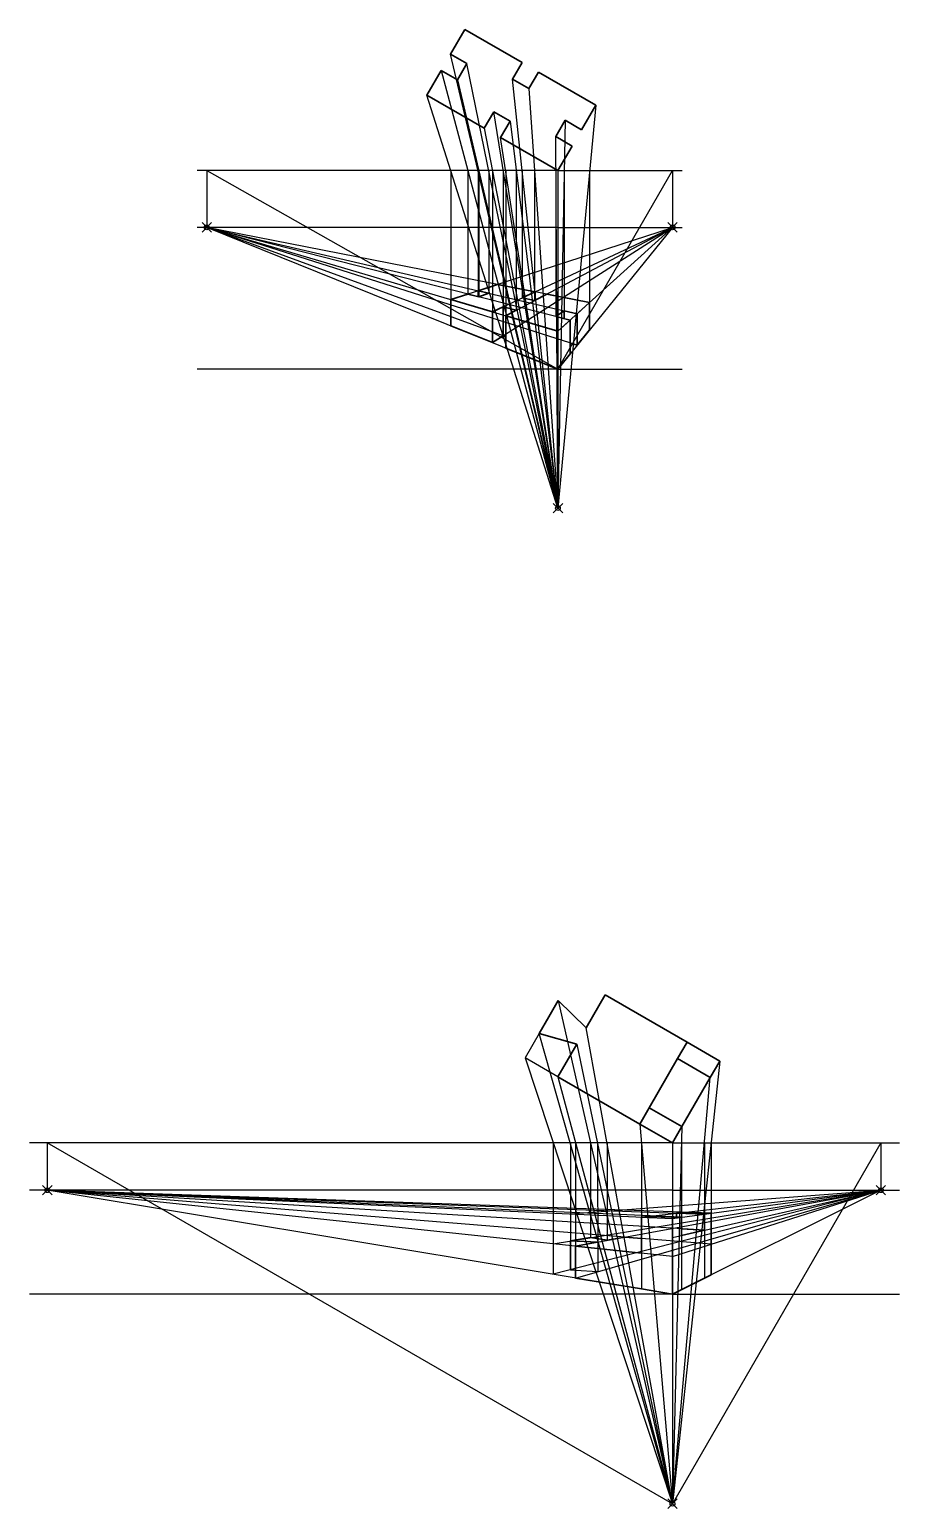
# Model space of a CAD drawing. Header units: millimetres. Extents: x 887 to 4237, y -436 to 829.
# Drawn here: x 2881 to 3341, y -436 to 347 of the extents above; entities that cross this region are included whole.
import ezdxf

# ---------------------------------------------------------------- set-up
doc = ezdxf.new("R2010")
doc.units = ezdxf.units.MM
doc.header["$PDMODE"] = 35
doc.header["$PDSIZE"] = 2.5
doc.layers.get('0').update_dxf_attribs({"color": 20})
doc.layers.add('construction', color=8, linetype='Continuous')
doc.layers.add('object', color=250, linetype='Continuous', lineweight=30)

msp = doc.modelspace()

# ---------------------------------------------------------------- linework, layer by layer
for p, q in [((2974.2643366, 272.1832722), (2969.2643366, 272.1832722)), ((3160.0011352, 272.1832722), (2974.2643366, 272.1832722)), ((2974.2643366, 272.1832722), (3160.0011352, 167.1832722)), ((2974.2643366, 272.1832722), (2974.2643366, 242.1832722)), ((3160.0011352, 272.1832722), (3160.0011352, 93.6192082)), ((3160.0011352, 272.1832722), (3220.6229135, 272.1832722)), ((3160.0011352, 167.1832722), (3220.6229135, 272.1832722)), ((3220.6229135, 272.1832722), (3225.6229135, 272.1832722)), ((3220.6229135, 272.1832722), (3220.6229135, 242.1832722)), ((3160.0011352, 242.1832722), (2969.2643366, 242.1832722)), ((3160.0011352, 242.1832722), (3225.6229135, 242.1832722)), ((3160.0011352, 167.1832722), (2969.2643366, 167.1832722)), ((3160.0011352, 167.1832722), (3225.6229135, 167.1832722)), ((3220.5850103, -242.306596), (2880.5850103, -242.306596)), ((3220.5850103, -433.191168), (2889.9632332, -242.306596)), ((2889.9632332, -242.306596), (2889.9632332, -267.306596)), ((3220.5850103, -242.306596), (3220.5850103, -433.191168)), ((3220.5850103, -242.306596), (3340.5850103, -242.306596)), ((3330.7922693, -242.306596), (3220.5850103, -433.191168)), ((3330.7922693, -242.306596), (3330.7922693, -267.306596)), ((3220.5850103, -267.306596), (2880.5850103, -267.306596)), ((3220.5850103, -267.306596), (3340.5850103, -267.306596)), ((3220.5850103, -322.306596), (2880.5850103, -322.306596)), ((3220.5850103, -322.306596), (3340.5850103, -322.306596))]:
    msp.add_line(p, q)
for p in [(2974.2643366, 242.1832722), (3220.6229135, 242.1832722), (3160.0011352, 93.6192082), (2889.9632332, -267.306596), (3330.7922693, -267.306596), (3220.5850103, -433.191168)]:
    msp.add_point(p)
at = {"layer": 'construction'}
for p, q in [((3160.0011352, 93.6192082), (3103.2191029, 333.8339073)), ((3160.0011352, 93.6192082), (3111.8793569, 328.8339073)), ((3098.2191029, 325.1736532), (3160.0011352, 93.6192082)), ((3106.8793569, 320.1736532), (3160.0011352, 93.6192082)), ((3160.0011352, 93.6192082), (3136.029992, 320.6640343)), ((3144.6902461, 315.6640343), (3160.0011352, 93.6192082)), ((3160.0011352, 93.6192082), (3090.7191029, 312.1832722)), ((3180.0011352, 306.8242883), (3160.0011352, 93.6192082)), ((3160.0011352, 93.6192082), (3126.029992, 303.3435262)), ((3134.6902461, 298.3435262), (3160.0011352, 93.6192082)), ((3163.8408812, 298.8339073), (3160.0011352, 93.6192082)), ((3121.029992, 294.6832722), (3160.0011352, 93.6192082)), ((3160.0011352, 93.6192082), (3129.6902461, 289.6832722)), ((3160.0011352, 93.6192082), (3158.8408812, 290.1736532)), ((3103.3985949, 272.1832722), (3103.3985949, 190.0392197)), ((3112.3576932, 272.1832722), (3112.3576932, 206.8667887)), ((3117.792101, 272.1832722), (3117.792101, 205.4769741)), ((3118.1319915, 272.1832722), (3118.1319915, 205.3900493)), ((3123.4693184, 272.1832722), (3123.4693184, 207.312693)), ((3125.3910435, 272.1832722), (3125.3910435, 181.1587304)), ((3131.0773297, 272.1832722), (3131.0773297, 184.8025003)), ((3132.3956912, 272.1832722), (3132.3956912, 178.3302733)), ((3137.9245433, 272.1832722), (3137.9245433, 198.2921111)), ((3141.1485376, 272.1832722), (3141.1485376, 204.8366983)), ((3147.6884205, 272.1832722), (3147.6884205, 203.474171)), ((3158.9470778, 272.1832722), (3158.8804438, 194.968896)), ((3163.3422246, 272.1832722), (3163.3422246, 197.9940275)), ((3176.7515864, 272.1832722), (3176.7515864, 187.9065811)), ((3160.0011352, 167.1832722), (2974.2643366, 242.1832722)), ((2974.2643366, 242.1832722), (3160.0011352, 187.1832722)), ((3176.7515864, 202.3803653), (2974.2643366, 242.1832722)), ((2974.2643366, 242.1832722), (3170.1605249, 196.4005279)), ((3166.4490811, 193.0332659), (2974.2643366, 242.1832722)), ((3170.1605249, 179.7522572), (2974.2643366, 242.1832722)), ((3131.0773297, 184.8025003), (2974.2643366, 242.1832722)), ((3103.3985949, 203.9443004), (3220.6229135, 242.1832722)), ((3125.3910435, 197.4319416), (3220.6229135, 242.1832722)), ((3125.3910435, 181.1587304), (3220.6229135, 242.1832722)), ((3132.3956912, 195.3577397), (3220.6229135, 242.1832722)), ((3160.0011352, 187.1832722), (3220.6229135, 242.1832722)), ((3220.6229135, 242.1832722), (3160.0011352, 167.1832722)), ((3160.0011352, 167.1832722), (3160.0011352, 187.1832722)), ((3160.1427239, -166.9957068), (3220.5850103, -433.191168)), ((3150.1427239, -184.3162149), (3142.6427239, -197.306596)), ((3220.5850103, -433.191168), (3150.1427239, -184.3162149)), ((3220.5850103, -433.191168), (3174.963232, -181.3258339)), ((3169.963232, -189.9860879), (3220.5850103, -433.191168)), ((3159.963232, -207.306596), (3142.6427239, -197.306596)), ((3142.6427239, -197.306596), (3220.5850103, -433.191168)), ((3245.5850103, -199.0053258), (3220.5850103, -433.191168)), ((3159.963232, -207.306596), (3220.5850103, -433.191168)), ((3220.5850103, -433.191168), (3240.5850103, -207.6655798)), ((3203.2645022, -232.306596), (3220.5850103, -433.191168)), ((3225.5850103, -233.6463419), (3220.5850103, -433.191168)), ((3157.5118731, -242.306596), (3157.5118731, -311.814176)), ((3166.5564891, -242.306596), (3166.5564891, -309.4910397)), ((3169.356358, -242.306596), (3169.356358, -313.7845443)), ((3177.2427988, -242.306596), (3177.2427988, -292.4045446)), ((3180.8534534, -242.306596), (3181.0644874, -310.413734)), ((3186.0090189, -242.306596), (3186.0090189, -293.8325172)), ((3204.1267142, -242.306596), (3204.1267142, -319.5687053)), ((3225.3680101, -242.306596), (3225.3680101, -319.9195936)), ((3237.5129849, -242.306596), (3237.5129849, -313.8585263)), ((3240.9624774, -242.306596), (3240.9624774, -312.1370236)), ((3220.5850103, -322.306596), (2889.9632332, -267.306596)), ((2889.9632332, -267.306596), (3220.5850103, -282.306596)), ((3240.9624774, -279.5330763), (2889.9632332, -267.306596)), ((3225.3680101, -281.6555953), (2889.9632332, -267.306596)), ((2889.9632332, -267.306596), (3237.5129849, -280.002577)), ((3237.5129849, -288.4665643), (2889.9632332, -267.306596)), ((3220.5850103, -302.306596), (2889.9632332, -267.306596)), ((3240.9624774, -295.83505), (2889.9632332, -267.306596)), ((3157.5118731, -295.6296014), (3330.7922693, -267.306596)), ((3330.7922693, -267.306596), (3157.5118731, -311.814176)), ((3166.5564891, -279.8553726), (3330.7922693, -267.306596)), ((3169.356358, -296.8834722), (3330.7922693, -267.306596)), ((3169.356358, -313.7845443), (3330.7922693, -267.306596)), ((3204.1267142, -281.5598985), (3330.7922693, -267.306596)), ((3220.5850103, -282.306596), (3330.7922693, -267.306596)), ((3330.7922693, -267.306596), (3220.5850103, -322.306596)), ((3220.5850103, -292.306596), (3330.7922693, -267.306596)), ((3220.5850103, -302.306596), (3330.7922693, -267.306596)), ((3177.2427988, -294.6190227), (3177.2427988, -294.6818854)), ((3169.356358, -309.6691086), (3181.0644874, -310.413734))]:
    msp.add_line(p, q, dxfattribs=at)
at = {"layer": 'object'}
for p, q in [((3103.2191029, 333.8339073), (3110.7191029, 346.8242883)), ((3110.7191029, 346.8242883), (3141.029992, 329.3242883)), ((3103.2191029, 333.8339073), (3111.8793569, 328.8339073)), ((3111.8793569, 328.8339073), (3106.8793569, 320.1736532)), ((3136.029992, 320.6640343), (3141.029992, 329.3242883)), ((3090.7191029, 312.1832722), (3098.2191029, 325.1736532)), ((3106.8793569, 320.1736532), (3098.2191029, 325.1736532)), ((3149.6902461, 324.3242883), (3144.6902461, 315.6640343)), ((3149.6902461, 324.3242883), (3180.0011352, 306.8242883)), ((3144.6902461, 315.6640343), (3136.029992, 320.6640343)), ((3090.7191029, 312.1832722), (3121.029992, 294.6832722)), ((3172.5011352, 293.8339073), (3180.0011352, 306.8242883)), ((3121.029992, 294.6832722), (3126.029992, 303.3435262)), ((3126.029992, 303.3435262), (3134.6902461, 298.3435262)), ((3134.6902461, 298.3435262), (3129.6902461, 289.6832722)), ((3158.8408812, 290.1736532), (3163.8408812, 298.8339073)), ((3163.8408812, 298.8339073), (3172.5011352, 293.8339073)), ((3129.6902461, 289.6832722), (3160.0011352, 272.1832722)), ((3167.5011352, 285.1736532), (3158.8408812, 290.1736532)), ((3160.0011352, 272.1832722), (3167.5011352, 285.1736532)), ((3117.792101, 208.6395111), (3127.9887128, 211.9656805)), ((3147.9635818, 208.0392217), (3127.9887128, 211.9656805)), ((3103.3985949, 203.9443004), (3112.3576932, 206.8667887)), ((3103.3985949, 203.9443004), (3103.3985949, 190.0392197)), ((3125.3910435, 197.4319416), (3103.3985949, 203.9443004)), ((3112.3576932, 206.8667887), (3118.1319915, 205.3900493)), ((3123.4693184, 207.312693), (3117.792101, 208.6395111)), ((3117.792101, 208.6395111), (3117.792101, 205.4769741)), ((3118.1319915, 205.3900493), (3123.4693184, 207.312693)), ((3141.1485376, 204.8366983), (3147.9635818, 208.0392217)), ((3147.6884205, 203.474171), (3141.1485376, 204.8366983)), ((3154.03943, 206.8448926), (3147.6884205, 203.474171)), ((3147.9635818, 208.0392217), (3147.9635818, 203.6202095)), ((3176.7515864, 202.3803653), (3154.03943, 206.8448926)), ((3131.0773297, 200.1040394), (3125.3910435, 197.4319416)), ((3125.3910435, 194.0200395), (3125.3910435, 197.4319416)), ((3131.0773297, 184.8025003), (3131.0773297, 200.1040394)), ((3137.9245433, 198.2921111), (3131.0773297, 200.1040394)), ((3132.3956912, 195.3577397), (3137.9245433, 198.2921111)), ((3158.8804438, 194.968896), (3163.3422246, 197.9940275)), ((3163.3422246, 197.9940275), (3170.1605249, 196.4005279)), ((3163.3422246, 197.9940275), (3163.3422246, 193.8278244)), ((3170.1605249, 196.4005279), (3176.7515864, 202.3803653)), ((3170.1605249, 196.4005279), (3170.1605249, 179.7522572)), ((3176.7515864, 187.9065811), (3176.7515864, 202.3803653)), ((3103.3985949, 190.0392197), (3125.3910435, 181.1587304)), ((3125.3910435, 181.1587304), (3125.3910435, 194.0200395)), ((3132.3956912, 195.3577397), (3132.3956912, 178.3302733)), ((3160.0011352, 187.1832722), (3132.3956912, 195.3577397)), ((3166.4490811, 193.0332659), (3158.8804438, 194.968896)), ((3160.0011352, 187.1832722), (3166.4490811, 193.0332659)), ((3166.4490811, 193.0332659), (3166.4490811, 175.1605364)), ((3170.1605249, 179.7522572), (3176.7515864, 187.9065811)), ((3131.0773297, 184.8025003), (3125.3910435, 181.1587304)), ((3132.3956912, 184.3200874), (3131.0773297, 184.8025003)), ((3160.0011352, 167.1832722), (3160.0011352, 187.1832722)), ((3170.1605249, 179.7522572), (3166.4490811, 180.9350735)), ((3132.3956912, 178.3302733), (3160.0011352, 167.1832722)), ((3160.0011352, 167.1832722), (3166.4490811, 175.1605364)), ((3184.963232, -164.0053258), (3174.963232, -181.3258339)), ((3228.2645022, -189.0053258), (3184.963232, -164.0053258)), ((3155.1427239, -175.6559609), (3160.1427239, -166.9957068)), ((3174.963232, -181.3258339), (3160.1427239, -166.9957068)), ((3155.1427239, -175.6559609), (3150.1427239, -184.3162149)), ((3150.1427239, -184.3162149), (3169.963232, -189.9860879)), ((3159.963232, -207.306596), (3169.963232, -189.9860879)), ((3223.2645022, -197.6655798), (3228.2645022, -189.0053258)), ((3228.2645022, -189.0053258), (3245.5850103, -199.0053258)), ((3208.2645022, -223.6463419), (3223.2645022, -197.6655798)), ((3240.5850103, -207.6655798), (3223.2645022, -197.6655798)), ((3245.5850103, -199.0053258), (3240.5850103, -207.6655798)), ((3203.2645022, -232.306596), (3159.963232, -207.306596)), ((3240.5850103, -207.6655798), (3225.5850103, -233.6463419)), ((3203.2645022, -232.306596), (3208.2645022, -223.6463419)), ((3225.5850103, -233.6463419), (3208.2645022, -223.6463419)), ((3220.5850103, -242.306596), (3203.2645022, -232.306596)), ((3225.5850103, -233.6463419), (3220.5850103, -242.306596)), ((3209.3616603, -280.9708254), (3204.1267142, -281.5598985)), ((3220.5850103, -282.306596), (3204.1267142, -281.5598985)), ((3204.1267142, -281.5598985), (3204.1267142, -300.5643019)), ((3225.3680101, -281.6555953), (3209.3616603, -280.9708254)), ((3220.5850103, -282.306596), (3225.3680101, -281.6555953)), ((3226.5882106, -279.0323724), (3222.756637, -279.4635281)), ((3222.756637, -279.4635281), (3237.5129849, -280.002577)), ((3222.756637, -279.4635281), (3222.756637, -281.5438778)), ((3225.3680101, -281.6555953), (3225.3680101, -291.2215949)), ((3240.9624774, -279.5330763), (3226.5882106, -279.0323724)), ((3237.5129849, -280.002577), (3240.9624774, -279.5330763)), ((3237.5129849, -280.002577), (3237.5129849, -288.4665643)), ((3240.9624774, -279.5330763), (3240.9624774, -312.1370236)), ((3220.5850103, -322.306596), (3220.5850103, -282.306596)), ((3237.5129849, -288.4665643), (3225.3680101, -287.7271384)), ((3237.5129849, -288.4665643), (3225.3680101, -291.2215949)), ((3177.2427988, -292.4045446), (3166.5564891, -294.151242)), ((3166.5564891, -294.151242), (3180.8534534, -294.7770749)), ((3166.5564891, -294.151242), (3166.5564891, -309.4910397)), ((3169.356358, -296.8834722), (3180.8534534, -294.7770749)), ((3169.356358, -313.7845443), (3169.356358, -296.8834722)), ((3169.356358, -296.8834722), (3204.1267142, -300.5643019)), ((3186.0090189, -293.8325172), (3177.2427988, -292.4045446)), ((3186.0090189, -293.8325172), (3195.32496, -292.125732)), ((3195.32496, -292.125732), (3204.1267142, -292.8411194)), ((3166.5564891, -309.4910397), (3169.356358, -309.6691086)), ((3240.9624774, -312.1370236), (3220.5850103, -322.306596)), ((3204.1267142, -319.5687053), (3169.356358, -313.7845443)), ((3220.5850103, -322.306596), (3204.1267142, -319.5687053))]:
    msp.add_line(p, q, dxfattribs=at)

doc.saveas('drawing.dxf')
